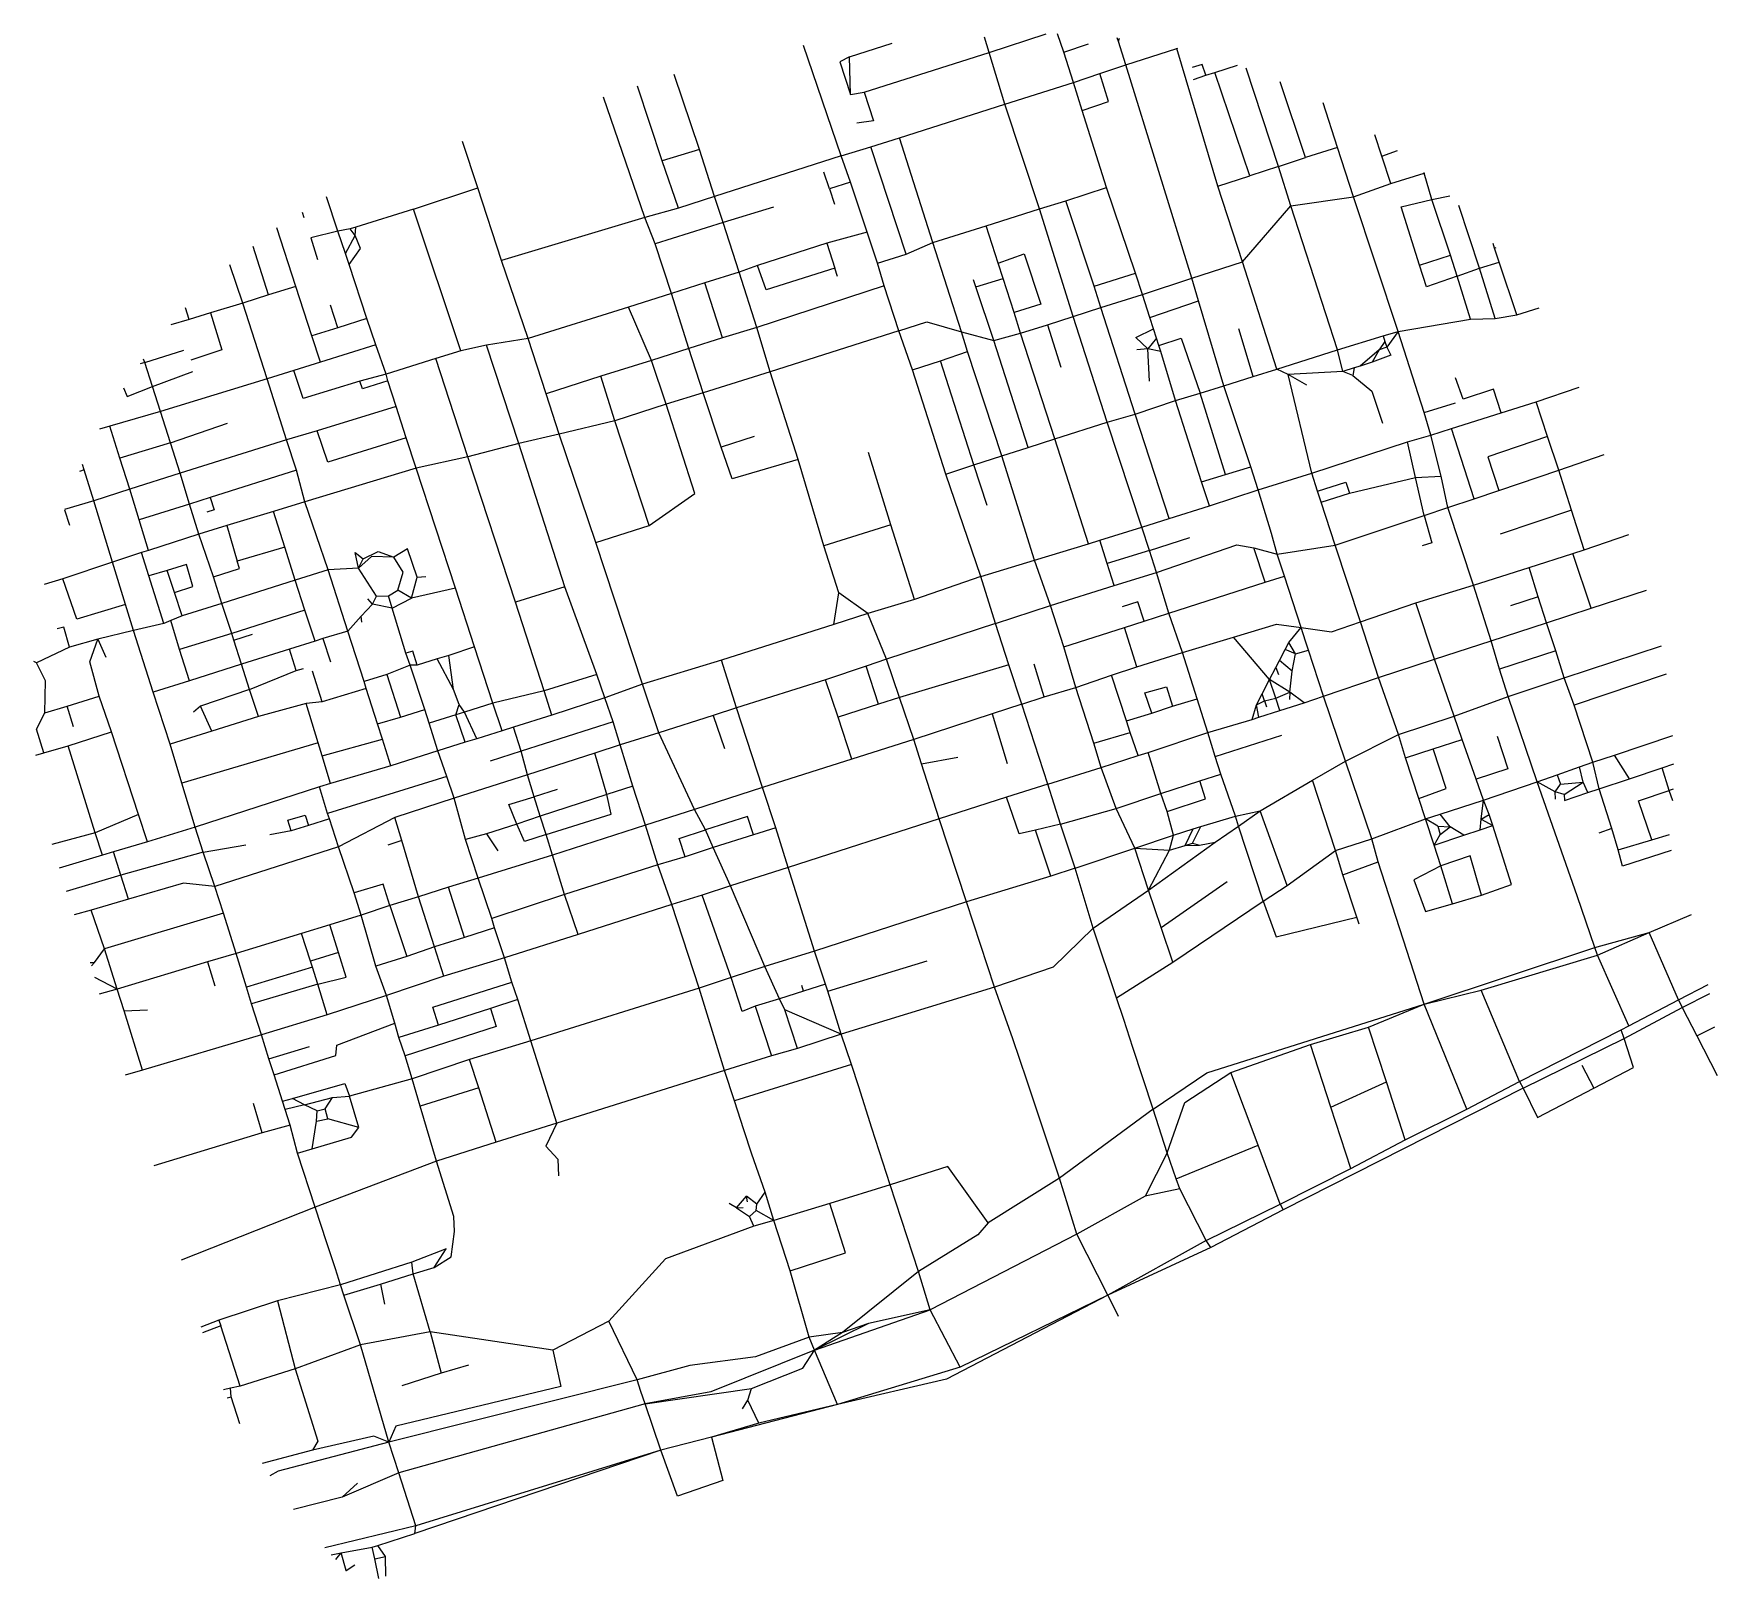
# Model space of a CAD drawing. Header units: metres. Extents: x 629045 to 631985, y 4832799 to 4835495.
import ezdxf

# ---------------------------------------------------------------- set-up
doc = ezdxf.new("R2010")
doc.units = ezdxf.units.M

msp = doc.modelspace()

# ---------------------------------------------------------------- linework, layer by layer
at = {"layer": 'ROADS'}
for points in [[(630454.6, 4835282), (630388.7, 4835474.4)], [(630469, 4835454.9), (630543.9, 4835478.9)], [(630713.3, 4835462.6), (630704.8, 4835489)], [(630713.3, 4835462.6), (630812.8, 4835495.3)], [(630843.2, 4835462.8), (630832.7, 4835494.8)], [(630843.2, 4835462.8), (630886.7, 4835477.5)], [(630938.9, 4835481.7), (630936.9, 4835488)], [(630938.9, 4835481.7), (630940.9, 4835487.5)], [(630952, 4835441.2), (630938.9, 4835481.7)], [(630952, 4835441.2), (631040.9, 4835469.3)], [(631040.9, 4835469.3), (631040.9, 4835470.1)], [(631040.9, 4835469.3), (631042.4, 4835469.8)], [(631112.5, 4835229.4), (631040.9, 4835469.3)], [(630469, 4835454.9), (630452.2, 4835446), (630470.8, 4835388.9)], [(630470.8, 4835388.9), (630469, 4835454.9)], [(630494.8, 4835393.1), (630713.3, 4835462.6)], [(630740.7, 4835372.5), (630713.3, 4835462.6)], [(630860.4, 4835410.1), (630843.2, 4835462.8)], [(630906.3, 4835425.7), (630952, 4835441.2)], [(631066.8, 4835068.8), (630952, 4835441.2)], [(631091.7, 4835422.6), (631085.3, 4835441.4), (631067.3, 4835436.5)], [(631107.2, 4835427.4), (631146.7, 4835440.2)], [(630207, 4835293.3), (630163, 4835424.1)], [(630860.4, 4835410.1), (630906.3, 4835425.7)], [(630875.7, 4835361.4), (630921.6, 4835377.1), (630906.3, 4835425.7)], [(631069.8, 4835415.4), (631091.7, 4835422.6)], [(631091.7, 4835422.6), (631107.2, 4835427.4)], [(631168, 4835247.1), (631107.2, 4835427.4)], [(631218.2, 4835263.6), (631162.1, 4835435.1)], [(631265.5, 4835279.3), (631221.1, 4835411)], [(630111.9, 4835174.2), (630039.8, 4835384.6)], [(630142, 4835273.2), (630099, 4835403.6)], [(630470.8, 4835388.9), (630494.8, 4835393.1)], [(630494.8, 4835393.1), (630511, 4835343.4), (630482.2, 4835339)], [(630740.7, 4835372.5), (630860.4, 4835410.1)], [(630875.7, 4835361.4), (630860.4, 4835410.1)], [(630556.3, 4835313.6), (630740.7, 4835372.5)], [(630801, 4835189.4), (630740.7, 4835372.5)], [(630918.2, 4835226.6), (630875.7, 4835361.4)], [(631321.3, 4835296.7), (631296.3, 4835374.3)], [(629820.1, 4835226), (629793.4, 4835306.8)], [(630207, 4835293.3), (630142, 4835273.2)], [(630233.7, 4835211), (630207, 4835293.3)], [(630454.6, 4835282), (630506.4, 4835297.6)], [(630506.4, 4835297.6), (630556.3, 4835313.6)], [(630568.4, 4835110.3), (630506.4, 4835297.6)], [(630614.6, 4835130.7), (630556.3, 4835313.6)], [(631321.3, 4835296.7), (631265.5, 4835279.3)], [(631349.1, 4835210.7), (631321.3, 4835296.7)], [(631398.8, 4835281.6), (631386.7, 4835318.9)], [(630170.5, 4835190.5), (630142, 4835273.2)], [(630454.6, 4835282), (630233.7, 4835211)], [(630471.2, 4835236), (630454.6, 4835282)], [(631218.2, 4835263.6), (631168, 4835247.1)], [(631218.2, 4835263.6), (631265.5, 4835279.3)], [(631239.9, 4835194.8), (631218.2, 4835263.6)], [(631398.8, 4835281.6), (631426.4, 4835291.3)], [(631414.4, 4835233.7), (631398.8, 4835281.6)], [(630434, 4835224.7), (630424.1, 4835253.6)], [(630471.2, 4835236), (630434, 4835224.7)], [(630500.1, 4835148.6), (630471.2, 4835236)], [(631112.5, 4835229.4), (631168, 4835247.1)], [(631414.4, 4835233.7), (631472.7, 4835252.1)], [(631472.7, 4835252.1), (631472.5, 4835252.8)], [(631472.7, 4835252.1), (631473.1, 4835252.2)], [(631486.3, 4835205.6), (631472.7, 4835252.1)], [(629576, 4835150.7), (629556.2, 4835210.6)], [(629707.9, 4835189.1), (629820.1, 4835226)], [(629861.7, 4835099.3), (629820.1, 4835226)], [(630233.7, 4835211), (630170.5, 4835190.5)], [(630248.7, 4835165.5), (630233.7, 4835211)], [(630434, 4835224.7), (630442.9, 4835197.6)], [(630847.1, 4835203.3), (630918.2, 4835226.6)], [(630968.8, 4835077.2), (630918.2, 4835226.6)], [(631155.6, 4835096.8), (631112.5, 4835229.4)], [(631239.9, 4835194.8), (631349.1, 4835210.7)], [(631349.1, 4835210.7), (631414.4, 4835233.7)], [(631427.1, 4834975.4), (631349.1, 4835210.7)], [(631464.5, 4835091.3), (631432.5, 4835193.3), (631486.3, 4835205.6)], [(631486.3, 4835205.6), (631517.6, 4835212)], [(631518.5, 4835108.6), (631486.3, 4835205.6)], [(629513.2, 4835183.8), (629516.3, 4835174.3)], [(629707.9, 4835189.1), (629607, 4835157.7)], [(629790.5, 4834941.8), (629707.9, 4835189.1)], [(630170.5, 4835190.5), (630111.9, 4835174.2)], [(630336.2, 4835192.6), (630248.7, 4835165.5)], [(630708.1, 4835160.1), (630801, 4835189.4)], [(630801, 4835189.4), (630847.1, 4835203.3)], [(630859.8, 4835001.9), (630801, 4835189.4)], [(630896.3, 4835054.5), (630847.1, 4835203.3)], [(631155.6, 4835096.8), (631239.9, 4835194.8)], [(631321.1, 4834943.6), (631239.9, 4835194.8)], [(631569.6, 4835085.7), (631533.5, 4835195.6)], [(629502.3, 4835053.7), (629469.2, 4835156.1)], [(629576, 4835150.7), (629528.3, 4835139.2), (629540.4, 4835101.2)], [(629597.1, 4835154.6), (629576, 4835150.7)], [(629588.9, 4835111.7), (629576, 4835150.7)], [(629607, 4835157.7), (629597.1, 4835154.6)], [(629606.2, 4835143.1), (629597.1, 4835154.6)], [(629606.2, 4835143.1), (629607, 4835157.7)], [(630111.9, 4835174.2), (629861.7, 4835099.3)], [(630130, 4835128.4), (630111.9, 4835174.2)], [(630248.7, 4835165.5), (630130, 4835128.4)], [(630276.5, 4835079.1), (630248.7, 4835165.5)], [(630500.1, 4835148.6), (630429.9, 4835129.5)], [(630518.3, 4835094.6), (630500.1, 4835148.6)], [(630614.6, 4835130.7), (630708.1, 4835160.1)], [(630728.8, 4835094.9), (630708.1, 4835160.1)], [(629454.7, 4835039.5), (629427.7, 4835124)], [(629588.9, 4835111.7), (629606.2, 4835143.1)], [(629595.3, 4835092.6), (629615.1, 4835120.3), (629606.2, 4835143.1)], [(630158.6, 4835041.6), (630130, 4835128.4)], [(630429.9, 4835129.5), (630308.8, 4835090.6)], [(630429.9, 4835129.5), (630443.6, 4835085.8)], [(630568.4, 4835110.3), (630614.6, 4835130.7)], [(630664.5, 4834974.7), (630614.6, 4835130.7)], [(631595.8, 4835120.9), (631593.4, 4835129)], [(631595.8, 4835120.9), (631598.7, 4835122.3)], [(631603.4, 4835096.7), (631595.8, 4835120.9)], [(629409.6, 4835025.1), (629387, 4835091.8)], [(629595.3, 4835092.6), (629588.9, 4835111.7)], [(629626.3, 4834997.9), (629595.3, 4835092.6)], [(629908.1, 4834963.5), (629861.7, 4835099.3)], [(630308.8, 4835090.6), (630276.5, 4835079.1)], [(630443.6, 4835085.8), (630323.4, 4835048), (630308.8, 4835090.6)], [(630518.3, 4835094.6), (630568.4, 4835110.3)], [(630529.9, 4835055.1), (630518.3, 4835094.6)], [(630728.8, 4835094.9), (630774.5, 4835110.8), (630803.5, 4835022.9), (630756.5, 4835008.6)], [(630737.4, 4835067.9), (630728.8, 4835094.9)], [(631066.8, 4835068.8), (631155.6, 4835096.8)], [(631215.5, 4834909.6), (631155.6, 4835096.8)], [(631464.5, 4835091.3), (631518.5, 4835108.6)], [(631530.5, 4835071.9), (631476.5, 4835053.2), (631464.5, 4835091.3)], [(631530.5, 4835071.9), (631518.5, 4835108.6)], [(631569.6, 4835085.7), (631603.4, 4835096.7)], [(631634.5, 4835004.4), (631603.4, 4835096.7)], [(630216.8, 4835060.2), (630158.6, 4835041.6)], [(630276.5, 4835079.1), (630216.8, 4835060.2)], [(630247.7, 4834964.2), (630216.8, 4835060.2)], [(630307.2, 4834982.7), (630276.5, 4835079.1)], [(630448.5, 4835071.2), (630443.6, 4835085.8)], [(630689.9, 4835053.6), (630685.8, 4835065.9)], [(630689.9, 4835053.6), (630737.4, 4835067.9)], [(630756.5, 4835008.6), (630737.4, 4835067.9)], [(630896.3, 4835054.5), (630968.8, 4835077.2)], [(630980.7, 4835039.8), (630968.8, 4835077.2)], [(630980.7, 4835039.8), (631066.8, 4835068.8)], [(631078.6, 4835029), (631066.8, 4835068.8)], [(631530.5, 4835071.9), (631569.6, 4835085.7)], [(631553.4, 4834997.2), (631530.5, 4835071.9)], [(631596.7, 4834998.3), (631569.6, 4835085.7)], [(629454.7, 4835039.5), (629409.6, 4835025.1)], [(629502.3, 4835053.7), (629454.7, 4835039.5)], [(629530.3, 4834968), (629502.3, 4835053.7)], [(630158.6, 4835041.6), (630083.5, 4835018)], [(630188.9, 4834945.9), (630158.6, 4835041.6)], [(630529.9, 4835055.1), (630307.2, 4834982.7)], [(630555.6, 4834976.8), (630529.9, 4835055.1)], [(630721.1, 4834959.7), (630689.9, 4835053.6)], [(630908, 4835017.3), (630896.3, 4835054.5)], [(630908, 4835017.3), (630980.7, 4835039.8)], [(630993.6, 4834999.7), (630980.7, 4835039.8)], [(630993.6, 4834999.7), (631078.6, 4835029)], [(631122.9, 4834880.4), (631078.6, 4835029)], [(629316, 4834996.6), (629309.6, 4835016.5)], [(629353.1, 4835008.2), (629316, 4834996.6)], [(629353.1, 4835008.2), (629372.9, 4834943.7), (629319.3, 4834925.4)], [(629409.6, 4835025.1), (629353.1, 4835008.2)], [(629452.1, 4834893), (629409.6, 4835025.1)], [(629575.8, 4834982), (629562.8, 4835021.3)], [(630083.5, 4835018), (629908.1, 4834963.5)], [(630123.3, 4834925.1), (630083.5, 4835018)], [(630767.9, 4834972.7), (630756.5, 4835008.6)], [(630814.8, 4834986.8), (630859.8, 4835001.9)], [(630859.8, 4835001.9), (630908, 4835017.3)], [(630918.9, 4834817.3), (630859.8, 4835001.9)], [(630967.9, 4834831.3), (630908, 4835017.3)], [(630999.9, 4834980.1), (630993.6, 4834999.7)], [(631596.7, 4834998.3), (631634.5, 4835004.4)], [(631634.5, 4835004.4), (631673.3, 4835016.9)], [(629316, 4834996.6), (629284, 4834986.8)], [(629575.8, 4834982), (629530.3, 4834968)], [(629626.3, 4834997.9), (629575.8, 4834982)], [(629642.3, 4834952.4), (629626.3, 4834997.9)], [(630307.2, 4834982.7), (630247.7, 4834964.2)], [(630330.7, 4834905.2), (630307.2, 4834982.7)], [(630555.6, 4834976.8), (630330.7, 4834905.2)], [(630555.6, 4834976.8), (630604, 4834992.4), (630664.5, 4834974.7)], [(630579.1, 4834908.8), (630555.6, 4834976.8)], [(630675.4, 4834940.3), (630664.5, 4834974.7)], [(630664.5, 4834974.7), (630721.1, 4834959.7)], [(630721.1, 4834959.7), (630767.9, 4834972.7)], [(630767.9, 4834972.7), (630814.8, 4834986.8)], [(630827.7, 4834787.9), (630767.9, 4834972.7)], [(630814.8, 4834986.8), (630838, 4834913)], [(630990.1, 4834945), (630969.2, 4834964.9), (630999.9, 4834980.1)], [(631005.2, 4834963.8), (630999.9, 4834980.1)], [(631174, 4834896.7), (631148.9, 4834980)], [(631401.3, 4834967.7), (631427.1, 4834975.4)], [(631427.1, 4834975.4), (631407.6, 4834947.9)], [(631427.1, 4834975.4), (631553.4, 4834997.2)], [(631472.6, 4834834.1), (631427.1, 4834975.4)], [(631553.4, 4834997.2), (631596.7, 4834998.3)], [(629238.5, 4834921.4), (629306.9, 4834942.8)], [(629545.3, 4834921.9), (629530.3, 4834968)], [(629642.3, 4834952.4), (629545.3, 4834921.9)], [(629659.9, 4834900.8), (629642.3, 4834952.4)], [(629790.5, 4834941.8), (629746.9, 4834928.1)], [(629835.4, 4834951.5), (629790.5, 4834941.8)], [(629908.1, 4834963.5), (629835.4, 4834951.5)], [(629892, 4834780.2), (629835.4, 4834951.5)], [(629939.3, 4834866.9), (629908.1, 4834963.5)], [(630188.9, 4834945.9), (630123.3, 4834925.1)], [(630247.7, 4834964.2), (630188.9, 4834945.9)], [(630213.8, 4834868.3), (630188.9, 4834945.9)], [(630628.3, 4834924.4), (630675.4, 4834940.3)], [(630735.1, 4834758.6), (630675.4, 4834940.3)], [(630781.2, 4834773), (630721.1, 4834959.7)], [(630990.1, 4834945), (630970.8, 4834943.7)], [(631005.2, 4834963.8), (630990.1, 4834945)], [(630993.2, 4834888.7), (630990.1, 4834945)], [(631012.8, 4834940.8), (630990.1, 4834945)], [(631009.4, 4834950.9), (631005.2, 4834963.8)], [(631009.4, 4834950.9), (631048.6, 4834963.6), (631081.5, 4834868)], [(631012.8, 4834940.8), (631009.4, 4834950.9)], [(631038.3, 4834855.1), (631012.8, 4834940.8)], [(631215.5, 4834909.6), (631321.1, 4834943.6)], [(631321.1, 4834943.6), (631401.3, 4834967.7)], [(631330.5, 4834905.8), (631321.1, 4834943.6)], [(631394.4, 4834943.2), (631360.9, 4834915.2)], [(631407.6, 4834947.9), (631414.7, 4834934.1), (631382, 4834922)], [(631394.4, 4834943.2), (631382, 4834922)], [(631404.3, 4834957.7), (631394.4, 4834943.2)], [(631407.6, 4834947.9), (631394.4, 4834943.2)], [(631401.3, 4834967.7), (631404.3, 4834957.7)], [(631404.3, 4834957.7), (631407.6, 4834947.9)], [(629238.5, 4834921.4), (629230.6, 4834918.8)], [(629238.5, 4834921.4), (629236.6, 4834927.4)], [(629251.9, 4834879.6), (629238.5, 4834921.4)], [(629545.3, 4834921.9), (629498.7, 4834907.5)], [(629746.9, 4834928.1), (629659.9, 4834900.8)], [(629803, 4834756.7), (629746.9, 4834928.1)], [(630123.3, 4834925.1), (630035.2, 4834897.6)], [(630149.3, 4834848.3), (630123.3, 4834925.1)], [(630579.1, 4834908.8), (630628.3, 4834924.4)], [(630686.6, 4834742.4), (630628.3, 4834924.4)], [(631350.4, 4834912.2), (631330.5, 4834905.8)], [(631350.4, 4834912.2), (631348.3, 4834898.4)], [(631360.9, 4834915.2), (631350.4, 4834912.2)], [(631382, 4834922), (631360.9, 4834915.2)], [(629251.9, 4834879.6), (629322.3, 4834905.8)], [(629452.1, 4834893), (629266, 4834835.7)], [(629498.7, 4834907.5), (629452.1, 4834893)], [(629486.3, 4834786.1), (629452.1, 4834893)], [(629614.3, 4834888.5), (629515.2, 4834858.3), (629498.7, 4834907.5)], [(629659.9, 4834900.8), (629614.3, 4834888.5)], [(629663.1, 4834889.3), (629618.5, 4834875.2), (629614.3, 4834888.5)], [(629663.1, 4834889.3), (629659.9, 4834900.8)], [(629677.4, 4834844.5), (629663.1, 4834889.3)], [(630035.2, 4834897.6), (629939.3, 4834866.9)], [(630059.4, 4834819.7), (630035.2, 4834897.6)], [(630330.7, 4834905.2), (630213.8, 4834868.3)], [(630379.4, 4834752.1), (630330.7, 4834905.2)], [(630637.3, 4834726.6), (630579.1, 4834908.8)], [(631122.9, 4834880.4), (631174, 4834896.7)], [(631174, 4834896.7), (631215.5, 4834909.6)], [(631235.3, 4834900.4), (631215.5, 4834909.6)], [(631330.5, 4834905.8), (631235.3, 4834900.4)], [(631276.7, 4834728.3), (631235.3, 4834900.4)], [(631267.6, 4834881.7), (631235.3, 4834900.4)], [(631348.3, 4834898.4), (631330.5, 4834905.8)], [(631348.3, 4834898.4), (631381.1, 4834871.2), (631399.8, 4834815.7)], [(631607.2, 4834833.5), (631594, 4834874.7), (631540.8, 4834857.3), (631527.7, 4834894.4)], [(629201.5, 4834877.2), (629207.7, 4834862), (629251.9, 4834879.6)], [(629266, 4834835.7), (629251.9, 4834879.6)], [(629962.5, 4834796.5), (629939.3, 4834866.9)], [(630213.8, 4834868.3), (630149.3, 4834848.3)], [(630245.3, 4834773.5), (630213.8, 4834868.3)], [(630967.9, 4834831.3), (631038.3, 4834855.1)], [(631038.3, 4834855.1), (631081.5, 4834868)], [(631084, 4834713), (631038.3, 4834855.1)], [(631081.5, 4834868), (631122.9, 4834880.4)], [(631125.6, 4834725.6), (631081.5, 4834868)], [(631170.2, 4834739.1), (631122.9, 4834880.4)], [(631607.2, 4834833.5), (631668.2, 4834852.9)], [(631668.2, 4834852.9), (631743.5, 4834878.3)], [(631687.8, 4834792.2), (631668.2, 4834852.9)], [(629266, 4834835.7), (629177.5, 4834810.2)], [(629283.4, 4834781.2), (629266, 4834835.7)], [(629677.4, 4834844.5), (629539.7, 4834802.2)], [(629695.3, 4834789.6), (629677.4, 4834844.5)], [(630149.3, 4834848.3), (630059.4, 4834819.7)], [(630119.6, 4834637), (630199.1, 4834692.8), (630149.3, 4834848.3)], [(630918.9, 4834817.3), (630967.9, 4834831.3)], [(631027.3, 4834648.9), (630967.9, 4834831.3)], [(631472.6, 4834834.1), (631527.2, 4834851)], [(631484.1, 4834794.6), (631472.6, 4834834.1)], [(631520.3, 4834805.9), (631607.2, 4834833.5)], [(629177.5, 4834810.2), (629159.8, 4834804.9)], [(629195.3, 4834754.2), (629177.5, 4834810.2)], [(629283.4, 4834781.2), (629382.9, 4834815.5)], [(629539.7, 4834802.2), (629486.3, 4834786.1)], [(629695.3, 4834789.6), (629558.1, 4834747.1), (629539.7, 4834802.2)], [(629962.5, 4834796.5), (629892, 4834780.2)], [(630059.4, 4834819.7), (629962.5, 4834796.5)], [(630026.4, 4834607.3), (629962.5, 4834796.5)], [(630119.6, 4834637), (630059.4, 4834819.7)], [(630827.7, 4834787.9), (630918.9, 4834817.3)], [(630979.6, 4834633.8), (630918.9, 4834817.3)], [(631443.6, 4834782.6), (631484.1, 4834794.6)], [(631484.1, 4834794.6), (631520.3, 4834805.9)], [(631502.2, 4834722.9), (631484.1, 4834794.6)], [(631560.3, 4834683.4), (631520.3, 4834805.9)], [(629283.4, 4834781.2), (629195.3, 4834754.2)], [(629300.3, 4834728.2), (629283.4, 4834781.2)], [(629486.3, 4834786.1), (629300.3, 4834728.2)], [(629503.5, 4834733.1), (629486.3, 4834786.1)], [(629712.7, 4834736.8), (629695.3, 4834789.6)], [(629892, 4834780.2), (629803, 4834756.7)], [(629972, 4834529.8), (629892, 4834780.2)], [(630302.5, 4834792), (630245.3, 4834773.5)], [(630379.4, 4834752.1), (630264.1, 4834718.4), (630245.3, 4834773.5)], [(630541.6, 4834637.8), (630502.6, 4834764.5)], [(630735.1, 4834758.6), (630781.2, 4834773)], [(630781.2, 4834773), (630827.7, 4834787.9)], [(630886.6, 4834604.6), (630827.7, 4834787.9)], [(631276.7, 4834728.3), (631443.6, 4834782.6)], [(631457.7, 4834720.6), (631443.6, 4834782.6)], [(631687.8, 4834792.2), (631583.6, 4834756.7), (631603.2, 4834698)], [(631707.6, 4834733.3), (631687.8, 4834792.2)], [(629133, 4834733.7), (629130, 4834743.4)], [(629212.4, 4834700.3), (629195.3, 4834754.2)], [(629712.7, 4834736.8), (629518, 4834678.2)], [(629803, 4834756.7), (629712.7, 4834736.8)], [(629781.1, 4834527.4), (629712.7, 4834736.8)], [(629885.7, 4834502.7), (629803, 4834756.7)], [(630424.5, 4834601.1), (630379.4, 4834752.1)], [(630637.3, 4834726.6), (630686.6, 4834742.4)], [(630686.6, 4834742.4), (630735.1, 4834758.6)], [(630709.4, 4834671.9), (630686.6, 4834742.4)], [(630792, 4834576.2), (630735.1, 4834758.6)], [(631125.6, 4834725.6), (631170.2, 4834739.1)], [(631182.9, 4834698.8), (631170.2, 4834739.1)], [(631707.6, 4834733.3), (631786.8, 4834760.8)], [(629133, 4834733.7), (629124.7, 4834731.1)], [(629149.5, 4834679.9), (629133, 4834733.7)], [(629300.3, 4834728.2), (629212.4, 4834700.3)], [(629316.4, 4834674), (629300.3, 4834728.2)], [(629503.5, 4834733.1), (629352.8, 4834685.8)], [(629518, 4834678.2), (629503.5, 4834733.1)], [(630698.5, 4834547.5), (630637.3, 4834726.6)], [(631084, 4834713), (631125.6, 4834725.6)], [(631097.6, 4834671.3), (631084, 4834713)], [(631182.9, 4834698.8), (631276.7, 4834728.3)], [(631286.4, 4834697), (631276.7, 4834728.3)], [(631286.4, 4834697), (631335.8, 4834712.4), (631342.1, 4834693.3)], [(631342.1, 4834693.3), (631457.7, 4834720.6)], [(631457.7, 4834720.6), (631502.2, 4834722.9)], [(631472.8, 4834654.5), (631457.7, 4834720.6)], [(631514, 4834668.5), (631502.2, 4834722.9)], [(631603.2, 4834698), (631707.6, 4834733.3)], [(631729.8, 4834663.8), (631707.6, 4834733.3)], [(629149.5, 4834679.9), (629098.4, 4834664.5)], [(629212.4, 4834700.3), (629149.5, 4834679.9)], [(629182.5, 4834572.7), (629149.5, 4834679.9)], [(629228.6, 4834646.8), (629212.4, 4834700.3)], [(629352.8, 4834685.8), (629316.4, 4834674)], [(629352.8, 4834685.8), (629359.8, 4834664), (629347, 4834659.9)], [(629518, 4834678.2), (629463.2, 4834661.3)], [(629559, 4834559.2), (629518, 4834678.2)], [(631097.6, 4834671.3), (631182.9, 4834698.8)], [(631206.2, 4834623), (631182.9, 4834698.8)], [(631292.9, 4834677.8), (631286.4, 4834697)], [(631292.9, 4834677.8), (631342.1, 4834693.3)], [(631317.5, 4834602.5), (631292.9, 4834677.8)], [(631514, 4834668.5), (631560.3, 4834683.4)], [(631560.3, 4834683.4), (631603.2, 4834698)], [(629098.4, 4834664.4), (629107.1, 4834637.4)], [(629316.4, 4834674), (629228.6, 4834646.8)], [(629245.2, 4834593.2), (629228.6, 4834646.8)], [(629333.2, 4834621.7), (629316.4, 4834674)], [(629463.2, 4834661.3), (629382, 4834636.6)], [(629483, 4834599), (629463.2, 4834661.3)], [(630979.6, 4834633.8), (631027.3, 4834648.9)], [(631027.3, 4834648.9), (631097.6, 4834671.3)], [(631317.5, 4834602.5), (631472.8, 4834654.5)], [(631472.8, 4834654.5), (631486, 4834606.8), (631469.5, 4834601.4)], [(631472.8, 4834654.5), (631514, 4834668.5)], [(631558.8, 4834532.9), (631514, 4834668.5)], [(631729.8, 4834663.8), (631605.4, 4834621.8)], [(631752, 4834594.4), (631729.8, 4834663.8)], [(629333.2, 4834621.7), (629245.2, 4834593.2)], [(629382, 4834636.6), (629333.2, 4834621.7)], [(629358.7, 4834547), (629333.2, 4834621.7)], [(629382, 4834636.6), (629400.1, 4834574.8)], [(630026.4, 4834607.3), (630119.6, 4834637)], [(630541.6, 4834637.8), (630424.5, 4834601.1)], [(630582.9, 4834507.9), (630541.6, 4834637.8)], [(630906.3, 4834611.3), (630979.6, 4834633.8)], [(630992.8, 4834593.3), (630979.6, 4834633.8)], [(631216.2, 4834587), (631206.2, 4834623)], [(631752, 4834594.4), (631830.4, 4834620.9)], [(629232.7, 4834589.4), (629182.5, 4834572.7)], [(629245.2, 4834593.2), (629232.7, 4834589.4)], [(629245.6, 4834548.8), (629232.7, 4834589.4)], [(629483, 4834599), (629400.1, 4834574.8)], [(629501.3, 4834541.4), (629483, 4834599)], [(629611.6, 4834562.6), (629605.7, 4834589.6), (629620.1, 4834578.7)], [(629620.1, 4834578.7), (629646.3, 4834591.6), (629673.7, 4834581.7)], [(629714.1, 4834546.5), (629697.5, 4834596), (629673.7, 4834581.7)], [(630107.6, 4834359.6), (630026.4, 4834607.3)], [(630450.8, 4834519), (630424.5, 4834601.1)], [(630792, 4834576.2), (630886.6, 4834604.6)], [(630886.6, 4834604.6), (630906.3, 4834611.3)], [(630919.1, 4834570.6), (630906.3, 4834611.3)], [(630992.8, 4834593.3), (630919.1, 4834570.6)], [(630992.8, 4834593.3), (631063.6, 4834615.6)], [(631005.2, 4834554.6), (630992.8, 4834593.3)], [(631005.2, 4834554.6), (631145.5, 4834603.3)], [(631145.5, 4834603.3), (631175, 4834597.6)], [(631195, 4834537.6), (631175, 4834597.6)], [(631175, 4834597.6), (631216.2, 4834587)], [(631216.2, 4834587), (631317.5, 4834602.5)], [(631229.1, 4834548.6), (631216.2, 4834587)], [(631361.6, 4834468.4), (631317.5, 4834602.5)], [(631655.8, 4834563.2), (631732.2, 4834588)], [(631732.2, 4834588), (631752, 4834594.4)], [(631764.4, 4834492.3), (631732.2, 4834588)], [(629182.5, 4834572.7), (629095.7, 4834543.7)], [(629205.1, 4834498.9), (629182.5, 4834572.7)], [(629277.8, 4834558.5), (629245.6, 4834548.8)], [(629290.7, 4834519.9), (629322.5, 4834530.3), (629311.5, 4834568.8), (629277.8, 4834558.5)], [(629290.7, 4834519.9), (629277.8, 4834558.5)], [(629358.7, 4834547), (629403.9, 4834561.8), (629400.1, 4834574.8)], [(629559, 4834559.2), (629501.3, 4834541.4)], [(629611.6, 4834562.6), (629559, 4834559.2)], [(629593.1, 4834452.6), (629559, 4834559.2)], [(629673.7, 4834581.7), (629634.3, 4834582.6), (629611.6, 4834562.6)], [(629611.6, 4834562.6), (629620.1, 4834578.7)], [(629643.5, 4834513.4), (629611.6, 4834562.6)], [(629680.5, 4834524), (629689.9, 4834555.6), (629673.7, 4834581.7)], [(630698.5, 4834547.5), (630792, 4834576.2)], [(630820.4, 4834496.9), (630792, 4834576.2)], [(630931.6, 4834531.9), (630919.1, 4834570.6)], [(631558.8, 4834532.9), (631655.8, 4834563.2)], [(631671.6, 4834512.3), (631655.8, 4834563.2)], [(629095.7, 4834543.7), (629063.1, 4834533.7)], [(629205.1, 4834498.9), (629119.7, 4834473.4), (629095.7, 4834543.7)], [(629272.1, 4834465.8), (629245.6, 4834548.8)], [(629373.4, 4834500.8), (629358.7, 4834547)], [(629501.3, 4834541.4), (629373.4, 4834500.8)], [(629518.3, 4834489.1), (629501.3, 4834541.4)], [(629704.4, 4834509.9), (629714.1, 4834546.5)], [(629714.1, 4834546.5), (629729.3, 4834547.8)], [(629972, 4834529.8), (629885.7, 4834502.7)], [(630027.9, 4834376.5), (629972, 4834529.8)], [(630698.5, 4834547.5), (630582.9, 4834507.9)], [(630724, 4834465.7), (630698.5, 4834547.5)], [(630820.4, 4834496.9), (630931.6, 4834531.9)], [(630931.6, 4834531.9), (631005.2, 4834554.6)], [(631026.9, 4834483.5), (631005.2, 4834554.6)], [(631026.9, 4834483.5), (631195, 4834537.6)], [(631195, 4834537.6), (631229.1, 4834548.6)], [(631257.9, 4834458.9), (631229.1, 4834548.6)], [(631458, 4834501.6), (631558.8, 4834532.9)], [(631589.6, 4834435.3), (631558.8, 4834532.9)], [(629219, 4834453.8), (629205.1, 4834498.9)], [(629303.8, 4834479.1), (629290.7, 4834519.9)], [(629373.4, 4834500.8), (629303.8, 4834479.1)], [(629390.6, 4834448.2), (629373.4, 4834500.8)], [(629616.7, 4834478.5), (629636.5, 4834499.3)], [(629636.5, 4834499.3), (629628.3, 4834508.8)], [(629636.5, 4834499.3), (629643.5, 4834513.4)], [(629670.3, 4834492.3), (629636.5, 4834499.3)], [(629643.5, 4834513.4), (629664, 4834513.9)], [(629664, 4834513.9), (629680.5, 4834524)], [(629670.3, 4834492.3), (629664, 4834513.9)], [(629670.3, 4834492.3), (629704.4, 4834509.9)], [(629704.4, 4834509.9), (629680.5, 4834524)], [(629781.1, 4834527.4), (629704.4, 4834509.9)], [(629814.4, 4834425), (629781.1, 4834527.4)], [(629935.9, 4834348), (629885.7, 4834502.7)], [(630441.9, 4834464.1), (630450.8, 4834519)], [(630501.3, 4834483), (630450.8, 4834519)], [(630582.9, 4834507.9), (630501.3, 4834483)], [(630983.7, 4834470), (630972.8, 4834503.8), (630945.1, 4834495)], [(631361.6, 4834468.4), (631458, 4834501.6)], [(631490.7, 4834403.2), (631458, 4834501.6)], [(631671.6, 4834512.3), (631623.4, 4834496.5)], [(631686.5, 4834466.8), (631671.6, 4834512.3)], [(631764.4, 4834492.3), (631860.9, 4834524.2)], [(629284.2, 4834471), (629272.1, 4834465.8)], [(629303.8, 4834479.1), (629284.2, 4834471)], [(629299.1, 4834420.2), (629284.2, 4834471)], [(629518.3, 4834489.1), (629390.6, 4834448.2)], [(629535.9, 4834435.1), (629518.3, 4834489.1)], [(629593.1, 4834452.6), (629616.7, 4834478.5)], [(629617.7, 4834468.2), (629616.7, 4834478.5)], [(629694.3, 4834414), (629670.3, 4834492.3)], [(630501.3, 4834483), (630441.9, 4834464.1)], [(630533.9, 4834403.2), (630501.3, 4834483)], [(630724, 4834465.7), (630820.4, 4834496.9)], [(630843.5, 4834424.8), (630820.4, 4834496.9)], [(630949.2, 4834458.7), (630983.7, 4834470)], [(630983.7, 4834470), (631026.9, 4834483.5)], [(631050.5, 4834414.9), (631026.9, 4834483.5)], [(631686.5, 4834466.8), (631764.4, 4834492.3)], [(629107.4, 4834424.2), (629097.5, 4834459.5), (629085.4, 4834456.3)], [(629219, 4834453.8), (629156.8, 4834438.3)], [(629272.1, 4834465.8), (629219, 4834453.8)], [(629253.4, 4834346), (629219, 4834453.8)], [(629390.6, 4834448.2), (629299.1, 4834420.2)], [(629394.3, 4834436.4), (629390.6, 4834448.2)], [(629394.3, 4834436.4), (629426.6, 4834447)], [(629593.1, 4834452.6), (629549.8, 4834439.3)], [(629621.5, 4834364.3), (629593.1, 4834452.6)], [(630441.9, 4834464.1), (630245.4, 4834401.6)], [(630724, 4834465.7), (630533.9, 4834403.2)], [(630747.2, 4834393.5), (630724, 4834465.7)], [(630843.5, 4834424.8), (630949.2, 4834458.7)], [(630971.2, 4834389.9), (630949.2, 4834458.7)], [(631050.5, 4834414.9), (631139.8, 4834442.1)], [(631139.8, 4834442.1), (631215.1, 4834464.7), (631257.9, 4834458.9)], [(631202.8, 4834368), (631139.8, 4834442.1)], [(631236.1, 4834432.5), (631257.9, 4834458.9)], [(631265.5, 4834434.9), (631257.9, 4834458.9)], [(631257.9, 4834458.9), (631311, 4834450.9)], [(631311, 4834450.9), (631361.6, 4834468.4)], [(631392.9, 4834371.3), (631361.6, 4834468.4)], [(631589.6, 4834435.3), (631686.5, 4834466.8)], [(631702.8, 4834418.2), (631686.5, 4834466.8)], [(629107.4, 4834424.2), (629049.6, 4834396.9)], [(629156.8, 4834438.3), (629107.4, 4834424.2)], [(629159.2, 4834338.6), (629142.6, 4834398.7), (629156.8, 4834438.3)], [(629156.8, 4834438.3), (629170.4, 4834407.1)], [(629316.9, 4834365.9), (629299.1, 4834420.2)], [(629407.5, 4834394.5), (629394.3, 4834436.4)], [(629491.1, 4834421.2), (629407.5, 4834394.5)], [(629535.9, 4834435.1), (629491.1, 4834421.2)], [(629503, 4834383.4), (629491.1, 4834421.2)], [(629549.8, 4834439.3), (629535.9, 4834435.1)], [(629549.8, 4834439.3), (629562.9, 4834398.8)], [(629714.2, 4834393.2), (629706.4, 4834417.6), (629694.3, 4834414)], [(629701.9, 4834393.2), (629694.3, 4834414)], [(629814.4, 4834425), (629769.6, 4834410.1)], [(629846.3, 4834326.8), (629814.4, 4834425)], [(630864.7, 4834354), (630843.5, 4834424.8)], [(630971.2, 4834389.9), (631050.5, 4834414.9)], [(631076.6, 4834334.5), (631050.5, 4834414.9)], [(631219.9, 4834401), (631229.8, 4834420.2)], [(631229.8, 4834420.2), (631236.1, 4834432.5)], [(631248.3, 4834412.8), (631229.8, 4834420.2)], [(631248.3, 4834412.8), (631236.1, 4834432.5)], [(631242.2, 4834382.7), (631248.3, 4834412.8)], [(631248.3, 4834412.8), (631270.8, 4834419.4)], [(631270.8, 4834419.4), (631265.5, 4834434.9)], [(631296.9, 4834339.1), (631270.8, 4834419.4)], [(631490.7, 4834403.2), (631589.6, 4834435.3)], [(631604.5, 4834386.2), (631589.6, 4834435.3)], [(631702.8, 4834418.2), (631604.5, 4834386.2)], [(631717, 4834370.8), (631702.8, 4834418.2)], [(631717, 4834370.8), (631887, 4834426.7)], [(629049.6, 4834396.9), (629044.6, 4834399.4)], [(629064.1, 4834309.6), (629065, 4834365.4), (629049.6, 4834396.9)], [(629407.5, 4834394.5), (629316.9, 4834365.9)], [(629421.6, 4834350.7), (629407.5, 4834394.5)], [(629421.6, 4834350.7), (629503, 4834383.4)], [(629503, 4834383.4), (629516, 4834387.2)], [(629548.3, 4834329), (629531.5, 4834382.3)], [(629701.9, 4834393.2), (629661.5, 4834376.5)], [(629727.6, 4834315.7), (629701.9, 4834393.2)], [(629714.2, 4834393.2), (629701.9, 4834393.2)], [(629749.4, 4834404.2), (629714.2, 4834393.2)], [(629769.6, 4834410.1), (629749.4, 4834404.2)], [(629777.8, 4834350.7), (629749.4, 4834404.2)], [(629777.8, 4834350.7), (629769.6, 4834410.1)], [(630245.4, 4834401.6), (630107.6, 4834359.6)], [(630272, 4834318.5), (630245.4, 4834401.6)], [(630498.4, 4834391.5), (630427.1, 4834367.6)], [(630533.9, 4834403.2), (630498.4, 4834391.5)], [(630519.9, 4834325.1), (630498.4, 4834391.5)], [(630556.4, 4834336.5), (630533.9, 4834403.2)], [(630747.2, 4834393.5), (630556.4, 4834336.5)], [(630770, 4834324.7), (630747.2, 4834393.5)], [(630809.3, 4834337.7), (630791.4, 4834394.6)], [(630926.6, 4834375.5), (630971.2, 4834389.9)], [(631202.8, 4834368), (631213.4, 4834389.2)], [(631213.4, 4834389.2), (631219.9, 4834401)], [(631213.4, 4834389.2), (631218.4, 4834376.9)], [(631242.2, 4834382.7), (631219.9, 4834401)], [(631238.2, 4834345.6), (631242.2, 4834382.7)], [(631392.9, 4834371.3), (631490.7, 4834403.2)], [(631524.9, 4834303.7), (631490.7, 4834403.2)], [(631619.5, 4834338.3), (631604.5, 4834386.2)], [(629316.9, 4834365.9), (629253.4, 4834346)], [(629625.1, 4834352.5), (629548.3, 4834329)], [(629661.5, 4834376.5), (629621.5, 4834364.3)], [(629625.1, 4834352.5), (629621.5, 4834364.3)], [(629645.2, 4834290.4), (629625.1, 4834352.5)], [(629661.5, 4834376.5), (629685.1, 4834302.3)], [(630027.9, 4834376.5), (629935.9, 4834348)], [(630041.9, 4834336), (630027.9, 4834376.5)], [(630107.6, 4834359.6), (630041.9, 4834336)], [(630136.4, 4834275.1), (630107.6, 4834359.6)], [(630427.1, 4834367.6), (630272, 4834318.5)], [(630449.7, 4834302.4), (630427.1, 4834367.6)], [(630809.3, 4834337.7), (630864.7, 4834354)], [(630864.7, 4834354), (630926.6, 4834375.5)], [(630896, 4834256.8), (630864.7, 4834354)], [(630953, 4834296), (630926.6, 4834375.5)], [(630996.9, 4834309.3), (630985, 4834344.6), (631022.8, 4834355.4), (631033.4, 4834321.2)], [(631190.1, 4834343), (631202.8, 4834368)], [(631213.5, 4834335.3), (631202.8, 4834368)], [(631238.2, 4834345.6), (631202.8, 4834368)], [(631296.9, 4834339.1), (631392.9, 4834371.3)], [(631427.8, 4834272.1), (631392.9, 4834371.3)], [(631619.5, 4834338.3), (631717, 4834370.8)], [(631734.6, 4834323.2), (631717, 4834370.8)], [(631895.2, 4834377.2), (631734.6, 4834323.2)], [(629102.9, 4834321.3), (629159.2, 4834338.6)], [(629180.2, 4834276.4), (629159.2, 4834338.6)], [(629282.7, 4834255.1), (629253.4, 4834346)], [(629421.6, 4834350.7), (629335.7, 4834321.6)], [(629437.2, 4834303.2), (629421.6, 4834350.7)], [(629520.4, 4834326.2), (629437.2, 4834303.2)], [(629548.3, 4834329), (629520.4, 4834326.2)], [(629541.4, 4834257.2), (629520.4, 4834326.2)], [(629787.3, 4834324.4), (629777.8, 4834350.7)], [(629781.9, 4834306.4), (629787.3, 4834324.4)], [(629797, 4834310.9), (629787.3, 4834324.4)], [(629846.3, 4834326.8), (629797, 4834310.9)], [(629935.9, 4834348), (629846.3, 4834326.8)], [(629862.6, 4834278.5), (629846.3, 4834326.8)], [(629949.5, 4834305.8), (629935.9, 4834348)], [(630041.9, 4834336), (629949.5, 4834305.8)], [(630056.4, 4834294.1), (630041.9, 4834336)], [(630519.9, 4834325.1), (630449.7, 4834302.4)], [(630556.4, 4834336.5), (630519.9, 4834325.1)], [(630581.3, 4834263), (630556.4, 4834336.5)], [(630770, 4834324.7), (630718.1, 4834308)], [(630770, 4834324.7), (630809.3, 4834337.7)], [(630815.7, 4834185.1), (630770, 4834324.7)], [(631033.4, 4834321.2), (631076.6, 4834334.5)], [(631094.7, 4834275.5), (631076.6, 4834334.5)], [(631172.1, 4834298.2), (631180.2, 4834323.7)], [(631180.2, 4834323.7), (631190.1, 4834343)], [(631180.2, 4834323.7), (631194.1, 4834330.7)], [(631184.1, 4834302), (631180.2, 4834323.7)], [(631194.1, 4834330.7), (631190.1, 4834343)], [(631194.1, 4834330.7), (631213.5, 4834335.3)], [(631194.1, 4834330.7), (631197.5, 4834320.3)], [(631213.5, 4834335.3), (631238.2, 4834345.6)], [(631220.6, 4834313.7), (631213.5, 4834335.3)], [(631220.6, 4834313.7), (631263.2, 4834327.5)], [(631238.2, 4834345.6), (631237.5, 4834332.9)], [(631263.2, 4834327.5), (631238.2, 4834345.6)], [(631263.2, 4834327.5), (631296.9, 4834339.1)], [(631335.4, 4834225.7), (631296.9, 4834339.1)], [(631524.9, 4834303.7), (631619.5, 4834338.3)], [(631670.2, 4834189.5), (631619.5, 4834338.3)], [(631767.3, 4834223.6), (631734.6, 4834323.2)], [(629062.2, 4834240), (629049.3, 4834281.3), (629064.1, 4834309.6)], [(629064.1, 4834309.6), (629102.9, 4834321.3)], [(629114.1, 4834285.3), (629102.9, 4834321.3)], [(629335.7, 4834321.6), (629323.8, 4834310.8)], [(629355.8, 4834277.9), (629335.7, 4834321.6)], [(629437.2, 4834303.2), (629355.8, 4834277.9)], [(629645.2, 4834290.4), (629685.1, 4834302.3)], [(629685.1, 4834302.3), (629727.6, 4834315.7)], [(629735.3, 4834291.8), (629727.6, 4834315.7)], [(629781.9, 4834306.4), (629735.3, 4834291.8)], [(629797, 4834310.9), (629781.9, 4834306.4)], [(629798, 4834258.4), (629781.9, 4834306.4)], [(629818.2, 4834264.5), (629797, 4834310.9)], [(629949.5, 4834305.8), (629882.2, 4834284.7)], [(630056.4, 4834294.1), (629895.9, 4834242.8)], [(630068.6, 4834253.7), (630056.4, 4834294.1)], [(630231.1, 4834305.2), (630136.4, 4834275.1)], [(630272, 4834318.5), (630231.1, 4834305.2)], [(630231.1, 4834305.2), (630251.2, 4834247.7)], [(630317.5, 4834179.3), (630272, 4834318.5)], [(630473, 4834229.2), (630449.7, 4834302.4)], [(630718.1, 4834308), (630581.3, 4834263)], [(630718.1, 4834308), (630744.5, 4834221.2)], [(630953, 4834296), (630996.9, 4834309.3)], [(630959.3, 4834275.7), (630953, 4834296)], [(630996.9, 4834309.3), (631033.4, 4834321.2)], [(631094.7, 4834275.5), (631172.1, 4834298.2)], [(631172.1, 4834298.2), (631184.1, 4834302)], [(631184.1, 4834302), (631220.6, 4834313.7)], [(631427.8, 4834272.1), (631524.9, 4834303.7)], [(631539.2, 4834263.4), (631524.9, 4834303.7)], [(629104.7, 4834252.4), (629180.2, 4834276.4)], [(629227.8, 4834132.4), (629180.2, 4834276.4)], [(629355.8, 4834277.9), (629282.7, 4834255.1)], [(629653.8, 4834263.6), (629645.2, 4834290.4)], [(629750.5, 4834243.3), (629735.3, 4834291.8)], [(629818.2, 4834264.5), (629798, 4834258.4)], [(629862.6, 4834278.5), (629818.2, 4834264.5)], [(629882.2, 4834284.7), (629862.6, 4834278.5)], [(629895.9, 4834242.8), (629882.2, 4834284.7)], [(630136.4, 4834275.1), (630068.6, 4834253.7)], [(630198.3, 4834141), (630136.4, 4834275.1)], [(630896, 4834256.8), (630959.3, 4834275.7)], [(630973, 4834235.3), (630959.3, 4834275.7)], [(630990.5, 4834240.8), (631094.7, 4834275.5)], [(631108, 4834233.4), (631094.7, 4834275.5)], [(631108, 4834233.4), (631223.9, 4834270.7)], [(631335.4, 4834225.7), (631427.8, 4834272.1)], [(631440.2, 4834231.4), (631427.8, 4834272.1)], [(631600, 4834268.9), (631619.1, 4834212), (631563.5, 4834193.8)], [(631805.3, 4834235.9), (631906.9, 4834270)], [(629048.6, 4834235.8), (629062.2, 4834240)], [(629062.2, 4834240), (629104.7, 4834252.4)], [(629152.1, 4834100.4), (629104.7, 4834252.4)], [(629303.4, 4834186.8), (629282.7, 4834255.1)], [(629541.4, 4834257.2), (629303.4, 4834186.8)], [(629548.6, 4834234.5), (629541.4, 4834257.2)], [(629548.6, 4834234.5), (629653.8, 4834263.6)], [(629563.1, 4834186.6), (629548.6, 4834234.5)], [(629668.4, 4834217.5), (629653.8, 4834263.6)], [(629750.5, 4834243.3), (629668.4, 4834217.5)], [(629798, 4834258.4), (629750.5, 4834243.3)], [(629765.9, 4834198.4), (629750.5, 4834243.3)], [(629895.9, 4834242.8), (629841.7, 4834225.7)], [(629906.7, 4834201.4), (629895.9, 4834242.8)], [(630024.7, 4834239.5), (629906.7, 4834201.4)], [(630068.6, 4834253.7), (630024.7, 4834239.5)], [(630045.3, 4834167.3), (630024.7, 4834239.5)], [(630090.7, 4834181.7), (630068.6, 4834253.7)], [(630581.3, 4834263), (630473, 4834229.2)], [(630594.9, 4834220.7), (630581.3, 4834263)], [(630908.9, 4834214.4), (630896, 4834256.8)], [(630908.9, 4834214.4), (630973, 4834235.3)], [(630973, 4834235.3), (630990.5, 4834240.8)], [(631013.1, 4834168.8), (630990.5, 4834240.8)], [(631440.2, 4834231.4), (631488.2, 4834246.9)], [(631463.4, 4834160.3), (631511.3, 4834177.9), (631488.2, 4834246.9)], [(631488.2, 4834246.9), (631539.2, 4834263.4)], [(631563.5, 4834193.8), (631539.2, 4834263.4)], [(631767.3, 4834223.6), (631805.3, 4834235.9)], [(631831.3, 4834194.7), (631805.3, 4834235.9)], [(629668.4, 4834217.5), (629563.1, 4834186.6)], [(630473, 4834229.2), (630317.5, 4834179.3)], [(630594.9, 4834220.7), (630658.5, 4834232.5)], [(630625.7, 4834124.7), (630594.9, 4834220.7)], [(630815.7, 4834185.1), (630908.9, 4834214.4)], [(630934.7, 4834142.9), (630908.9, 4834214.4)], [(631117.7, 4834202.7), (631108, 4834233.4)], [(631277.5, 4834192.4), (631335.4, 4834225.7)], [(631381.2, 4834089.6), (631335.4, 4834225.7)], [(631463.4, 4834160.3), (631440.2, 4834231.4)], [(631705.2, 4834201.8), (631743.9, 4834215.3)], [(631743.9, 4834215.3), (631767.3, 4834223.6)], [(631750.2, 4834188.5), (631743.9, 4834215.3)], [(631778.4, 4834177.1), (631767.3, 4834223.6)], [(631831.3, 4834194.7), (631888.1, 4834213.7)], [(631888.1, 4834213.7), (631908.9, 4834220.6)], [(631900.8, 4834174.2), (631888.1, 4834213.7)], [(629326.5, 4834110), (629303.4, 4834186.8)], [(629543.5, 4834180.5), (629326.5, 4834110)], [(629563.1, 4834186.6), (629543.5, 4834180.5)], [(629557.5, 4834133.9), (629543.5, 4834180.5)], [(629765.9, 4834198.4), (629557.5, 4834133.9)], [(629778.6, 4834160.6), (629765.9, 4834198.4)], [(629906.7, 4834201.4), (629778.6, 4834160.6)], [(629918.5, 4834163.4), (629906.7, 4834201.4)], [(629958.7, 4834175.7), (629918.5, 4834163.4)], [(630090.7, 4834181.7), (630045.3, 4834167.3)], [(630112.9, 4834113.7), (630090.7, 4834181.7)], [(630317.5, 4834179.3), (630198.3, 4834141)], [(630340.3, 4834109.2), (630317.5, 4834179.3)], [(630815.7, 4834185.1), (630743.4, 4834162.5)], [(630837.9, 4834115.7), (630815.7, 4834185.1)], [(631013.1, 4834168.8), (631080.8, 4834190.9)], [(631023.7, 4834137.5), (631090.6, 4834159.9), (631080.8, 4834190.9)], [(631080.8, 4834190.9), (631117.7, 4834202.7)], [(631143, 4834129.2), (631117.7, 4834202.7)], [(631186.6, 4834139), (631277.5, 4834192.4)], [(631317.8, 4834069.3), (631277.5, 4834192.4)], [(631576.1, 4834157.6), (631563.5, 4834193.8)], [(631576.1, 4834157.6), (631670.2, 4834189.5)], [(631670.2, 4834189.5), (631705.2, 4834201.8)], [(631740.1, 4833990.4), (631670.2, 4834189.5)], [(631701.3, 4834172), (631670.2, 4834189.5)], [(631701.3, 4834172), (631710.8, 4834185.3)], [(631705.2, 4834201.8), (631710.8, 4834185.3)], [(631710.8, 4834185.3), (631750.2, 4834188.5)], [(631716.9, 4834167.4), (631750.2, 4834188.5)], [(631758.5, 4834170.5), (631750.2, 4834188.5)], [(631758.5, 4834170.5), (631778.4, 4834177.1)], [(631778.4, 4834177.1), (631831.3, 4834194.7)], [(631800.2, 4834107.7), (631778.4, 4834177.1)], [(631907.5, 4834176.5), (631900.8, 4834174.2)], [(629778.6, 4834160.6), (629675.1, 4834127.2)], [(629798.9, 4834088.6), (629778.6, 4834160.6)], [(629888.2, 4834115.7), (629874.2, 4834149.6), (629918.5, 4834163.4)], [(629929.1, 4834129.4), (629918.5, 4834163.4)], [(630045.3, 4834167.3), (629929.1, 4834129.4)], [(629939.4, 4834097.6), (630053.2, 4834133.1), (630045.3, 4834167.3)], [(630743.4, 4834162.5), (630625.7, 4834124.7)], [(630793.9, 4834104.9), (630765.5, 4834098.5), (630743.4, 4834162.5)], [(630934.7, 4834142.9), (631013.1, 4834168.8)], [(631023.7, 4834137.5), (631013.1, 4834168.8)], [(631475.1, 4834124.6), (631463.4, 4834160.3)], [(631500.7, 4834132.9), (631576.1, 4834157.6)], [(631572.4, 4834124.4), (631576.1, 4834157.6)], [(631586, 4834132.5), (631576.1, 4834157.6)], [(631716.9, 4834167.4), (631701.3, 4834172)], [(631702.3, 4834158.9), (631701.3, 4834172)], [(631716.9, 4834167.4), (631717.6, 4834157), (631758.5, 4834170.5)], [(631870.1, 4834088.1), (631846.8, 4834156.4), (631900.8, 4834174.2)], [(631906.9, 4834156.4), (631900.8, 4834174.2)], [(629227.8, 4834132.4), (629152.1, 4834100.4)], [(629243.1, 4834084.7), (629227.8, 4834132.4)], [(629494.5, 4834103.6), (629488.6, 4834122.2), (629518.6, 4834131.2), (629524.5, 4834113)], [(629560.9, 4834124.5), (629524.5, 4834113)], [(629560.9, 4834124.5), (629557.5, 4834133.9)], [(629576.6, 4834076.1), (629560.9, 4834124.5)], [(629675.1, 4834127.2), (629576.6, 4834076.1)], [(629687.7, 4834087), (629675.1, 4834127.2)], [(629929.1, 4834129.4), (629888.2, 4834115.7)], [(629939.4, 4834097.6), (629929.1, 4834129.4)], [(630198.3, 4834141), (630112.9, 4834113.7)], [(630217.7, 4834105.3), (630198.3, 4834141)], [(630301.3, 4834096.8), (630291, 4834128.9), (630217.7, 4834105.3)], [(630625.7, 4834124.7), (630362.3, 4834039.9)], [(630673.5, 4833979.7), (630625.7, 4834124.7)], [(630837.9, 4834115.7), (630934.7, 4834142.9)], [(630967.4, 4834073.7), (630934.7, 4834142.9)], [(631034.7, 4834096.3), (631023.7, 4834137.5)], [(631082.6, 4834111.6), (631143, 4834129.2)], [(631143, 4834129.2), (631186.6, 4834139)], [(631148.4, 4834112.1), (631143, 4834129.2)], [(631148.4, 4834112.1), (631186.6, 4834139)], [(631233.3, 4834008.5), (631186.6, 4834139)], [(631381.2, 4834089.6), (631475.1, 4834124.6)], [(631475.1, 4834124.6), (631500.7, 4834132.9)], [(631490.4, 4834078.9), (631475.1, 4834124.6)], [(631496.7, 4834111.8), (631475.1, 4834124.6)], [(631517.9, 4834111), (631500.7, 4834132.9)], [(631570.6, 4834105.8), (631572.4, 4834124.4)], [(631572.4, 4834124.4), (631586, 4834132.5)], [(631572.4, 4834124.4), (631592.9, 4834113.3)], [(631592.9, 4834113.3), (631586, 4834132.5)], [(629152.1, 4834100.4), (629076.3, 4834079.8)], [(629164.5, 4834061.5), (629152.1, 4834100.4)], [(629326.5, 4834110), (629243.1, 4834084.7)], [(629340.6, 4834066.3), (629326.5, 4834110)], [(629494.5, 4834103.6), (629456.9, 4834097)], [(629524.5, 4834113), (629494.5, 4834103.6)], [(629835.2, 4834098.7), (629798.9, 4834088.6)], [(629820.9, 4834021.3), (629798.9, 4834088.6)], [(629888.2, 4834115.7), (629835.2, 4834098.7)], [(629835.2, 4834098.7), (629855.2, 4834068.8)], [(629939.4, 4834097.6), (629901.9, 4834085.2), (629888.2, 4834115.7)], [(629950.5, 4834061.5), (629939.4, 4834097.6)], [(630112.9, 4834113.7), (629950.5, 4834061.5)], [(630134.6, 4834044.2), (630112.9, 4834113.7)], [(630182.2, 4834058.2), (630172, 4834090.5), (630217.7, 4834105.3)], [(630231.4, 4834074.5), (630217.7, 4834105.3)], [(630301.3, 4834096.8), (630231.4, 4834074.5)], [(630340.3, 4834109.2), (630301.3, 4834096.8)], [(630362.3, 4834039.9), (630340.3, 4834109.2)], [(630837.9, 4834115.7), (630793.9, 4834104.9)], [(630820.5, 4834024.6), (630793.9, 4834104.9)], [(630863.5, 4834038.7), (630837.9, 4834115.7)], [(630967.4, 4834073.7), (631034.7, 4834096.3)], [(631028, 4834070.3), (631034.7, 4834096.3)], [(631034.7, 4834096.3), (631069.5, 4834107.2)], [(631055.2, 4834078.1), (631069.5, 4834107.2)], [(631068.2, 4834082.3), (631082.6, 4834111.6)], [(631069.5, 4834107.2), (631082.6, 4834111.6)], [(631107.8, 4834083.8), (631148.4, 4834112.1)], [(631191.8, 4833981.2), (631148.4, 4834112.1)], [(631317.8, 4834069.3), (631381.2, 4834089.6)], [(631392.3, 4834049.6), (631381.2, 4834089.6)], [(631490.4, 4834078.9), (631500.9, 4834097.5)], [(631490.4, 4834078.9), (631541.9, 4834096.2)], [(631496.7, 4834111.8), (631500.9, 4834097.5)], [(631496.7, 4834111.8), (631517.9, 4834111)], [(631500.9, 4834097.5), (631517.9, 4834111)], [(631541.9, 4834096.2), (631517.9, 4834111)], [(631541.9, 4834096.2), (631570.6, 4834105.8)], [(631570.6, 4834105.8), (631592.9, 4834113.3)], [(631573.1, 4833991.6), (631625.1, 4834010.3), (631592.9, 4834113.3)], [(631800.2, 4834107.7), (631777.7, 4834099.5)], [(631811.7, 4834070.7), (631800.2, 4834107.7)], [(631811.7, 4834070.7), (631870.1, 4834088.1)], [(631870.1, 4834088.1), (631901.2, 4834097.3)], [(629164.5, 4834061.5), (629089, 4834038.5)], [(629183.7, 4834067), (629164.5, 4834061.5)], [(629243.1, 4834084.7), (629183.7, 4834067)], [(629196.5, 4834026.5), (629183.7, 4834067)], [(629340.6, 4834066.3), (629196.5, 4834026.5)], [(629340.6, 4834066.3), (629414.9, 4834079.1)], [(629360.8, 4834006.8), (629340.6, 4834066.3)], [(629576.6, 4834076.1), (629360.8, 4834006.8)], [(629604, 4833995.6), (629576.6, 4834076.1)], [(629687.7, 4834087), (629663.1, 4834078.8)], [(629716.6, 4833988.7), (629687.7, 4834087)], [(629950.5, 4834061.5), (629820.9, 4834021.3)], [(629971.6, 4833992.4), (629950.5, 4834061.5)], [(630182.2, 4834058.2), (630134.6, 4834044.2)], [(630231.4, 4834074.5), (630182.2, 4834058.2)], [(630261.4, 4834008.1), (630231.4, 4834074.5)], [(630863.5, 4834038.7), (630967.4, 4834073.7)], [(630991.2, 4834000), (630967.4, 4834073.7)], [(630967.4, 4834073.7), (631028, 4834070.3)], [(630991.2, 4834000), (631107.8, 4834083.8)], [(630991.2, 4834000), (631028, 4834070.3)], [(631028, 4834070.3), (631055.2, 4834078.1)], [(631055.2, 4834078.1), (631068.2, 4834082.3)], [(631055.2, 4834078.1), (631080.6, 4834078.6)], [(631068.2, 4834082.3), (631080.6, 4834078.6)], [(631080.6, 4834078.6), (631107.8, 4834083.8)], [(631233.3, 4834008.5), (631317.8, 4834069.3)], [(631330.9, 4834027.1), (631317.8, 4834069.3)], [(631502, 4834043), (631490.4, 4834078.9)], [(631573.1, 4833991.6), (631553, 4834060.3), (631502, 4834043)], [(631904, 4834069.5), (631819.3, 4834042.4), (631811.7, 4834070.7)], [(630134.6, 4834044.2), (629971.6, 4833992.4)], [(630158.7, 4833975), (630134.6, 4834044.2)], [(630362.3, 4834039.9), (630261.4, 4834008.1)], [(630408.1, 4833893.9), (630362.3, 4834039.9)], [(630863.5, 4834038.7), (630820.5, 4834024.6)], [(630894.8, 4833934.1), (630863.5, 4834038.7)], [(631330.9, 4834027.1), (631392.3, 4834049.6)], [(631442.6, 4833894.8), (631392.3, 4834049.6)], [(631502, 4834043), (631454.9, 4834018.4), (631475.1, 4833962.9), (631522.1, 4833976.6)], [(631522.1, 4833976.6), (631502, 4834043)], [(629196.5, 4834026.5), (629101.6, 4833997.8)], [(629209.9, 4833984.6), (629196.5, 4834026.5)], [(629360.8, 4834006.8), (629306.1, 4834012.5), (629209.9, 4833984.6)], [(629376.1, 4833960.1), (629360.8, 4834006.8)], [(629666.5, 4833973.6), (629654.6, 4834010.8), (629604, 4833995.6)], [(629769.2, 4834005.2), (629716.6, 4833988.7)], [(629820.9, 4834021.3), (629769.2, 4834005.2)], [(629796.9, 4833917.8), (629769.2, 4834005.2)], [(629844.7, 4833950.5), (629820.9, 4834021.3)], [(630261.4, 4834008.1), (630211.7, 4833991.6)], [(630321.2, 4833867.2), (630261.4, 4834008.1)], [(630820.5, 4834024.6), (630673.5, 4833979.7)], [(630894.8, 4833934.1), (630991.2, 4834000)], [(631013.5, 4833935), (630991.2, 4834000)], [(631013.5, 4833935), (631128.9, 4834015.2)], [(631191.8, 4833981.2), (631233.3, 4834008.5)], [(631355, 4833953.1), (631330.9, 4834027.1)], [(629209.9, 4833984.6), (629144.8, 4833965.6)], [(629616.5, 4833956.7), (629604, 4833995.6)], [(629666.5, 4833973.6), (629616.5, 4833956.7)], [(629716.6, 4833988.7), (629666.5, 4833973.6)], [(629666.5, 4833973.6), (629696, 4833884.2)], [(629744.7, 4833901.3), (629716.6, 4833988.7)], [(629971.6, 4833992.4), (629844.7, 4833950.5)], [(629995.2, 4833922.7), (629971.6, 4833992.4)], [(630158.7, 4833975), (629995.2, 4833922.7)], [(630211.7, 4833991.6), (630158.7, 4833975)], [(630206.7, 4833829.3), (630158.7, 4833975)], [(630262.6, 4833847.6), (630211.7, 4833991.6)], [(630673.5, 4833979.7), (630408.1, 4833893.9)], [(630722.5, 4833831), (630673.5, 4833979.7)], [(631033.9, 4833874.4), (631191.8, 4833981.2)], [(631191.8, 4833981.2), (631214.3, 4833918.8), (631355, 4833953.1)], [(631522.1, 4833976.6), (631573.1, 4833991.6)], [(631770.9, 4833899.9), (631740.1, 4833990.4)], [(629144.8, 4833965.6), (629115.5, 4833957.1)], [(629168.2, 4833897.7), (629144.8, 4833965.6)], [(629376.1, 4833960.1), (629168.2, 4833897.7)], [(629398.2, 4833889.6), (629376.1, 4833960.1)], [(629616.5, 4833956.7), (629561.6, 4833939.7)], [(629642, 4833867.8), (629616.5, 4833956.7)], [(629849.3, 4833934.7), (629844.7, 4833950.5)], [(631359, 4833940.9), (631355, 4833953.1)], [(631865.9, 4833926.5), (631939.8, 4833957.5)], [(629512.4, 4833924.7), (629398.2, 4833889.6)], [(629561.6, 4833939.7), (629512.4, 4833924.7)], [(629528, 4833876.5), (629512.4, 4833924.7)], [(629576.6, 4833891.5), (629561.6, 4833939.7)], [(629796.9, 4833917.8), (629744.7, 4833901.3)], [(629849.3, 4833934.7), (629796.9, 4833917.8)], [(629867, 4833882.2), (629849.3, 4833934.7)], [(629995.2, 4833922.7), (629867, 4833882.2)], [(630894.8, 4833934.1), (630825, 4833865.7), (630722.5, 4833831)], [(630935.2, 4833812.6), (630894.8, 4833934.1)], [(631033.9, 4833874.4), (631013.5, 4833935)], [(631770.9, 4833899.9), (631865.9, 4833926.5)], [(631775.2, 4833886.8), (631865.9, 4833926.5)], [(631916.7, 4833808.6), (631865.9, 4833926.5)], [(629150.8, 4833874.1), (629168.2, 4833897.7)], [(629190.2, 4833827.6), (629168.2, 4833897.7)], [(629398.2, 4833889.6), (629347.9, 4833875.1)], [(629416.2, 4833831), (629398.2, 4833889.6)], [(629576.6, 4833891.5), (629528, 4833876.5)], [(629540.7, 4833836.3), (629590.4, 4833848.4), (629576.6, 4833891.5)], [(629696, 4833884.2), (629642, 4833867.8)], [(629744.7, 4833901.3), (629696, 4833884.2)], [(629760.8, 4833850.1), (629744.7, 4833901.3)], [(629867, 4833882.2), (629760.8, 4833850.1)], [(629879.8, 4833839.7), (629867, 4833882.2)], [(630408.1, 4833893.9), (630321.2, 4833867.2)], [(630427.4, 4833836), (630408.1, 4833893.9)], [(631473, 4833801.4), (631442.6, 4833894.8)], [(631473, 4833801.4), (631770.9, 4833899.9)], [(631572.5, 4833825.6), (631775.2, 4833886.8)], [(631775.2, 4833886.8), (631770.9, 4833899.9)], [(631830.1, 4833763.3), (631775.2, 4833886.8)], [(629143.1, 4833874.1), (629150.8, 4833874.1)], [(629145.3, 4833868), (629150.8, 4833874.1)], [(629347.9, 4833875.1), (629190.2, 4833827.6)], [(629347.9, 4833875.1), (629360.7, 4833833)], [(629531.3, 4833866), (629416.2, 4833831)], [(629531.3, 4833866), (629528, 4833876.5)], [(629540.7, 4833836.3), (629531.3, 4833866)], [(629660.8, 4833816.3), (629642, 4833867.8)], [(630321.2, 4833867.2), (630262.6, 4833847.6)], [(630347.1, 4833810.4), (630321.2, 4833867.2)], [(630431.4, 4833823.9), (630604.9, 4833876.9)], [(630935.2, 4833812.6), (631033.9, 4833874.4)], [(629190.2, 4833827.6), (629151.2, 4833847.9)], [(629190.2, 4833827.6), (629159.2, 4833818.5)], [(629202.4, 4833789.5), (629190.2, 4833827.6)], [(629425.1, 4833801.6), (629416.2, 4833831)], [(629540.7, 4833836.3), (629425.1, 4833801.6)], [(629557.3, 4833782.8), (629540.7, 4833836.3)], [(629760.8, 4833850.1), (629660.8, 4833816.3)], [(629751.5, 4833764.7), (629741.6, 4833796.1), (629879.8, 4833839.7)], [(629890, 4833809.2), (629879.8, 4833839.7)], [(630206.7, 4833829.3), (629912.7, 4833737)], [(630262.6, 4833847.6), (630206.7, 4833829.3)], [(630250.8, 4833685.6), (630206.7, 4833829.3)], [(630304.7, 4833797.7), (630281.5, 4833788.7), (630262.6, 4833847.6)], [(630388.8, 4833824.1), (630347.1, 4833810.4)], [(630388.8, 4833824.1), (630385.7, 4833834)], [(630427.4, 4833836), (630388.8, 4833824.1)], [(630431.4, 4833823.9), (630427.4, 4833836)], [(630454.9, 4833748.6), (630431.4, 4833823.9)], [(630722.5, 4833831), (630454.9, 4833748.6)], [(630754.3, 4833740.6), (630722.5, 4833831)], [(631473, 4833801.4), (631572.5, 4833825.6)], [(631638.9, 4833666.5), (631572.5, 4833825.6)], [(631916.7, 4833808.6), (631968.9, 4833835.6)], [(629442.5, 4833747.7), (629425.1, 4833801.6)], [(629660.8, 4833816.3), (629557.3, 4833782.8)], [(629675.1, 4833767.9), (629660.8, 4833816.3)], [(629842.4, 4833793.9), (629852.4, 4833762.4), (629693.2, 4833710.8)], [(629842.4, 4833793.9), (629751.5, 4833764.7)], [(629890, 4833809.2), (629842.4, 4833793.9)], [(629912.7, 4833737), (629890, 4833809.2)], [(630347.1, 4833810.4), (630304.7, 4833797.7)], [(630304.7, 4833797.7), (630332.8, 4833710.9)], [(630356.2, 4833791.5), (630347.1, 4833810.4)], [(630948, 4833774.6), (630935.2, 4833812.6)], [(630999.5, 4833617.8), (631093.4, 4833681.4), (631473, 4833801.4)], [(631375.5, 4833760.9), (631473, 4833801.4)], [(631547.4, 4833618.1), (631473, 4833801.4)], [(631821.9, 4833741.5), (631923.3, 4833795.7)], [(631830.1, 4833763.3), (631916.7, 4833808.6)], [(631916.7, 4833808.6), (631923.3, 4833795.7)], [(631923.3, 4833795.7), (631971.3, 4833820.1)], [(631923.3, 4833795.7), (631949, 4833745.9)], [(629202.4, 4833789.5), (629243.5, 4833791.5)], [(629234.9, 4833686.3), (629202.4, 4833789.5)], [(629557.3, 4833782.8), (629442.5, 4833747.7)], [(629464.3, 4833677.7), (629572.2, 4833711.4), (629573.9, 4833729.6), (629675.1, 4833767.9)], [(629682.5, 4833743), (629675.1, 4833767.9)], [(629751.5, 4833764.7), (629682.5, 4833743)], [(630378.3, 4833723.9), (630356.2, 4833791.5)], [(630454.9, 4833748.6), (630356.2, 4833791.5)], [(630964.1, 4833725.8), (630948, 4833774.6)], [(629442.5, 4833747.7), (629234.9, 4833686.3)], [(629455.2, 4833705.8), (629442.5, 4833747.7)], [(629693.2, 4833710.8), (629682.5, 4833743)], [(629912.7, 4833737), (629805.9, 4833704.5)], [(629958.2, 4833593.5), (629912.7, 4833737)], [(630454.9, 4833748.6), (630378.3, 4833723.9)], [(630472.5, 4833696.1), (630454.9, 4833748.6)], [(630778.7, 4833668.4), (630754.3, 4833740.6)], [(631274, 4833730.6), (631375.5, 4833760.9)], [(631407.1, 4833665.9), (631375.5, 4833760.9)], [(631638.9, 4833666.5), (631816.5, 4833756.4)], [(631645.4, 4833654.9), (631821.9, 4833741.5)], [(631768.9, 4833654.4), (631838.5, 4833690.5), (631821.9, 4833741.5)], [(631816.5, 4833756.4), (631830.1, 4833763.3)], [(631821.9, 4833741.5), (631816.5, 4833756.4)], [(631949, 4833745.9), (631980.1, 4833761.6)], [(631949, 4833745.9), (631984.6, 4833677)], [(629455.2, 4833705.8), (629526.1, 4833727.3)], [(629464.3, 4833677.7), (629455.2, 4833705.8)], [(629705.8, 4833670.7), (629693.2, 4833710.8)], [(630332.8, 4833710.9), (630250.8, 4833685.6)], [(630378.3, 4833723.9), (630332.8, 4833710.9)], [(630999.5, 4833617.8), (630964.1, 4833725.8)], [(631135, 4833681.9), (631274, 4833730.6)], [(631309.7, 4833621.6), (631274, 4833730.6)], [(629234.9, 4833686.3), (629204.3, 4833677.1)], [(629479.3, 4833631.8), (629464.3, 4833677.7)], [(629805.9, 4833704.5), (629705.8, 4833670.7)], [(629821.7, 4833655.3), (629805.9, 4833704.5)], [(630250.8, 4833685.6), (629958.2, 4833593.5)], [(630268.2, 4833632.5), (630250.8, 4833685.6)], [(630472.5, 4833696.1), (630268.2, 4833632.5)], [(630485.4, 4833657.2), (630472.5, 4833696.1)], [(631023.8, 4833541.6), (631054.6, 4833629.6), (631135, 4833681.9)], [(631182.8, 4833555), (631135, 4833681.9)], [(631748.3, 4833694.5), (631768.9, 4833654.4)], [(629496.6, 4833636.4), (629587.9, 4833662.8), (629596, 4833640.6)], [(629705.8, 4833670.7), (629596, 4833640.6)], [(629719.2, 4833623.3), (629705.8, 4833670.7)], [(629821.7, 4833655.3), (629719.2, 4833623.3)], [(629852.1, 4833560.4), (629821.7, 4833655.3)], [(630508, 4833585), (630485.4, 4833657.2)], [(630836.2, 4833497.5), (630778.7, 4833668.4)], [(631645.4, 4833654.9), (631226.4, 4833442.3)], [(631309.7, 4833621.6), (631407.1, 4833665.9)], [(631439.7, 4833564.4), (631407.1, 4833665.9)], [(631547.4, 4833618.1), (631638.9, 4833666.5)], [(631638.9, 4833666.5), (631645.4, 4833654.9)], [(631645.4, 4833654.9), (631670.8, 4833603.6), (631768.9, 4833654.4)], [(629443.4, 4833576.6), (629428.2, 4833627.9)], [(629479.3, 4833631.8), (629496.6, 4833636.4)], [(629484, 4833617.6), (629479.3, 4833631.8)], [(629517.7, 4833625.7), (629484, 4833617.6)], [(629492.5, 4833590.1), (629484, 4833617.6)], [(629517.7, 4833625.7), (629496.6, 4833636.4)], [(629517.7, 4833625.7), (629566.3, 4833638.4)], [(629539.8, 4833614.8), (629517.7, 4833625.7)], [(629539.8, 4833614.8), (629553.8, 4833618.5)], [(629553.8, 4833618.5), (629566.3, 4833638.4)], [(629558.2, 4833601.3), (629553.8, 4833618.5)], [(629566.3, 4833638.4), (629596, 4833640.6)], [(629612.3, 4833585.9), (629596, 4833640.6)], [(629748, 4833527), (629719.2, 4833623.3)], [(630284.5, 4833581.7), (630268.2, 4833632.5)], [(630999.5, 4833617.8), (630836.2, 4833497.5)], [(631023.8, 4833541.6), (630999.5, 4833617.8)], [(631344.7, 4833514.4), (631309.7, 4833621.6)], [(631439.7, 4833564.4), (631547.4, 4833618.1)], [(629492.5, 4833590.1), (629443.4, 4833576.6)], [(629505.2, 4833541.1), (629492.5, 4833590.1)], [(629531.1, 4833549), (629538.6, 4833596.9)], [(629538.6, 4833596.9), (629539.8, 4833614.8)], [(629538.6, 4833596.9), (629558.2, 4833601.3)], [(629612.3, 4833585.9), (629558.2, 4833601.3)], [(629958.2, 4833593.5), (629852.1, 4833560.4)], [(629958.2, 4833593.5), (629938.8, 4833553.3), (629960, 4833530.8), (629961.2, 4833501.4)], [(629443.4, 4833576.6), (629254.4, 4833519.1)], [(629531.1, 4833549), (629599.3, 4833569), (629612.3, 4833585.9)], [(629852.1, 4833560.4), (629748, 4833527)], [(630298.7, 4833539.3), (630284.5, 4833581.7)], [(630540.3, 4833485.9), (630508, 4833585)], [(631344.7, 4833514.4), (631439.7, 4833564.4)], [(629505.2, 4833541.1), (629531.1, 4833549)], [(629536.3, 4833447.1), (629505.2, 4833541.1)], [(630322.2, 4833473.1), (630298.7, 4833539.3)], [(631023.8, 4833541.6), (630985.4, 4833466.2)], [(631039.5, 4833496.6), (631023.8, 4833541.6)], [(631039.5, 4833496.6), (631182.8, 4833555)], [(631221.5, 4833452.4), (631182.8, 4833555)], [(629748, 4833527), (629536.3, 4833447.1)], [(629778.4, 4833430.5), (629748, 4833527)], [(630711.2, 4833419.3), (630641, 4833517.9), (630540.3, 4833485.9)], [(631221.5, 4833452.4), (631344.7, 4833514.4)], [(630307.5, 4833452.3), (630322.2, 4833473.1)], [(630337.2, 4833423.9), (630322.2, 4833473.1)], [(630540.3, 4833485.9), (630434.8, 4833453.1)], [(630589.6, 4833334.9), (630540.3, 4833485.9)], [(630836.2, 4833497.5), (630711.2, 4833419.3)], [(630865.9, 4833399.5), (630836.2, 4833497.5)], [(631046.1, 4833479), (630985.4, 4833466.2)], [(631046.1, 4833479), (631039.5, 4833496.6)], [(631091.8, 4833389), (631046.1, 4833479)], [(629536.3, 4833447.1), (629302.2, 4833354.2)], [(629556.7, 4833384.4), (629536.3, 4833447.1)], [(630272.1, 4833445.5), (630258.8, 4833453.1)], [(630272.1, 4833445.5), (630289.2, 4833466.3)], [(630272.1, 4833445.5), (630283.4, 4833446.3)], [(630272.1, 4833445.5), (630294.6, 4833430.7)], [(630307.5, 4833452.3), (630289.2, 4833466.3)], [(630291.1, 4833456.4), (630289.2, 4833466.3)], [(630294.6, 4833430.7), (630306.3, 4833440.9)], [(630306.3, 4833440.9), (630307.5, 4833452.3)], [(630337.2, 4833423.9), (630306.3, 4833440.9)], [(630434.8, 4833453.1), (630337.2, 4833423.9)], [(630365.4, 4833335.8), (630462, 4833367), (630434.8, 4833453.1)], [(630985.4, 4833466.2), (630865.9, 4833399.5)], [(631091.8, 4833389), (631221.5, 4833452.4)], [(631226.4, 4833442.3), (631100.4, 4833376.7)], [(631221.5, 4833452.4), (631226.4, 4833442.3)], [(629779.4, 4833404.7), (629778.4, 4833430.5)], [(630302.4, 4833413.5), (630147.9, 4833356.7), (630049, 4833247.8)], [(630302.4, 4833413.5), (630294.6, 4833430.7)], [(630337.2, 4833423.9), (630302.4, 4833413.5)], [(630365.4, 4833335.8), (630337.2, 4833423.9)], [(630711.2, 4833419.3), (630693.1, 4833398.9)], [(629571.7, 4833339.2), (629556.7, 4833384.4)], [(629744.2, 4833341.7), (629773.7, 4833360.4), (629779.4, 4833404.7)], [(630693.1, 4833398.9), (630589.6, 4833334.9)], [(630865.9, 4833399.5), (630610, 4833267.5)], [(630920.1, 4833293.4), (630865.9, 4833399.5)], [(631091.8, 4833389), (630920.1, 4833293.4)], [(631100.4, 4833376.7), (631091.8, 4833389)], [(629744.2, 4833341.7), (629764.9, 4833374.4), (629704.7, 4833350.9)], [(631100.4, 4833376.7), (630920.1, 4833293.4)], [(629580.6, 4833311.5), (629571.7, 4833339.2)], [(629704.7, 4833350.9), (629580.6, 4833311.5)], [(629650, 4833312.7), (629707.5, 4833330.4)], [(629707.5, 4833330.4), (629704.7, 4833350.9)], [(629707.5, 4833330.4), (629744.2, 4833341.7)], [(629736.9, 4833229.5), (629707.5, 4833330.4)], [(630398.5, 4833219.9), (630365.4, 4833335.8)], [(630589.6, 4833334.9), (630456.7, 4833228.3)], [(630610, 4833267.5), (630589.6, 4833334.9)], [(629580.6, 4833311.5), (629470.3, 4833283.6)], [(629586.4, 4833293.1), (629580.6, 4833311.5)], [(629586.4, 4833293.1), (629650, 4833312.7)], [(629650, 4833312.7), (629657.4, 4833277.3)], [(630920.1, 4833293.4), (630638.7, 4833146.8), (630448.4, 4833102.2)], [(630920.1, 4833293.4), (630662.7, 4833167.7)], [(630920.1, 4833293.4), (630938.1, 4833256.8)], [(629470.3, 4833283.6), (629368, 4833249.5)], [(629470.3, 4833283.6), (629501.2, 4833164.9)], [(629615.5, 4833206.8), (629586.4, 4833293.1)], [(630408, 4833197.1), (630610, 4833267.5)], [(630610, 4833267.5), (630502.2, 4833243.9)], [(630662.7, 4833167.7), (630610, 4833267.5)], [(629368, 4833249.5), (629336.3, 4833237.6)], [(629371.2, 4833239.6), (629339.5, 4833227.8)], [(629368, 4833249.5), (629371.2, 4833239.6)], [(629405.2, 4833134.2), (629371.2, 4833239.6)], [(630049, 4833247.8), (629951.4, 4833197.5)], [(630098.3, 4833145.7), (630049, 4833247.8)], [(630502.2, 4833243.9), (630408, 4833197.1)], [(630502.2, 4833243.9), (630456.7, 4833228.3)], [(629615.5, 4833206.8), (629501.2, 4833164.9)], [(629736.9, 4833229.5), (629615.5, 4833206.8)], [(629664.8, 4833036.6), (629615.5, 4833206.8)], [(629736.9, 4833229.5), (629756.1, 4833156.9)], [(629951.4, 4833197.5), (629736.9, 4833229.5)], [(630398.5, 4833219.9), (630305, 4833185.6), (630190.6, 4833170.4)], [(630456.7, 4833228.3), (630398.5, 4833219.9)], [(630408, 4833197.1), (630398.5, 4833219.9)], [(630456.7, 4833228.3), (630408, 4833197.1)], [(629951.4, 4833197.5), (629965.3, 4833134), (629677, 4833064.8), (629664.8, 4833036.6)], [(630408, 4833197.1), (630227.3, 4833124.4), (630112.5, 4833103.9)], [(630297.9, 4833130.2), (630387.6, 4833166), (630408, 4833197.1)], [(630448.4, 4833102.2), (630408, 4833197.1)], [(629501.2, 4833164.9), (629405.2, 4833134.2)], [(629501.2, 4833164.9), (629540.7, 4833038.3), (629531.6, 4833022.6)], [(629756.1, 4833156.9), (629687.3, 4833135.2)], [(629804.1, 4833171.3), (629756.1, 4833156.9)], [(630190.6, 4833170.4), (630098.3, 4833145.7)], [(630662.7, 4833167.7), (630448.4, 4833102.2)], [(629388.2, 4833131.2), (629376.1, 4833128)], [(629405.2, 4833134.2), (629388.2, 4833131.2)], [(629389.4, 4833115.9), (629388.2, 4833131.2)], [(630098.3, 4833145.7), (629664.8, 4833036.6)], [(630105.1, 4833124.9), (630098.3, 4833145.7)], [(630112.5, 4833103.9), (630105.1, 4833124.9)], [(630112.5, 4833103.9), (630297.9, 4833130.2)], [(630291.6, 4833110.3), (630297.9, 4833130.2)], [(629382.5, 4833114.2), (629389.4, 4833115.9)], [(629404.8, 4833068.7), (629389.4, 4833115.9)], [(630112.5, 4833103.9), (629682.3, 4832983.3)], [(630139.5, 4833022.6), (630112.5, 4833103.9)], [(630448.4, 4833102.2), (630228.1, 4833045.3)], [(630282.3, 4833094.9), (630291.6, 4833110.3)], [(630310.8, 4833070.1), (630291.6, 4833110.3)], [(630448.4, 4833102.2), (630310.8, 4833070.1)], [(630310.8, 4833070.1), (630228.1, 4833045.3)], [(629664.8, 4833036.6), (629471.4, 4832986), (629456.8, 4832977.9)], [(629664.8, 4833036.6), (629638.8, 4833047.4), (629531.6, 4833022.6)], [(629682.3, 4832983.3), (629664.8, 4833036.6)], [(630228.1, 4833045.3), (630248.3, 4832969.6), (630168.8, 4832942.3), (630139.5, 4833022.6)], [(630228.1, 4833045.3), (630139.5, 4833022.6)], [(629531.6, 4833022.6), (629443.4, 4832999.6)], [(630139.5, 4833022.6), (629710.1, 4832877.1)], [(630139.5, 4833022.6), (629712.2, 4832890.9)], [(629682.3, 4832983.3), (629583, 4832940.5)], [(629712.2, 4832890.9), (629682.3, 4832983.3)], [(629610, 4832965), (629583, 4832940.5)], [(629583, 4832940.5), (629498.2, 4832918.9)], [(629712.2, 4832890.9), (629552.9, 4832852.3)], [(629710.1, 4832877.1), (629712.2, 4832890.9)], [(629581.8, 4832843.5), (629635.9, 4832853.4)], [(629635.9, 4832853.4), (629645.7, 4832856.2)], [(629640.2, 4832832.8), (629635.9, 4832853.4)], [(629645.7, 4832856.2), (629710.1, 4832877.1)], [(629658.7, 4832837), (629645.7, 4832856.2)], [(629564.1, 4832840.3), (629581.8, 4832843.5)], [(629572.2, 4832831.6), (629581.8, 4832843.5)], [(629590.3, 4832812.9), (629581.8, 4832843.5)], [(629640.2, 4832832.8), (629658.7, 4832837)], [(629647.1, 4832799), (629640.2, 4832832.8)], [(629659.7, 4832802.9), (629658.7, 4832837)], [(629589.7, 4832812.8), (629590.3, 4832812.9)], [(629590.3, 4832812.9), (629605.2, 4832822.5)], [(629590.4, 4832812.1), (629590.3, 4832812.9)]]:
    msp.add_lwpolyline(points, dxfattribs=at)

doc.saveas('drawing.dxf')
